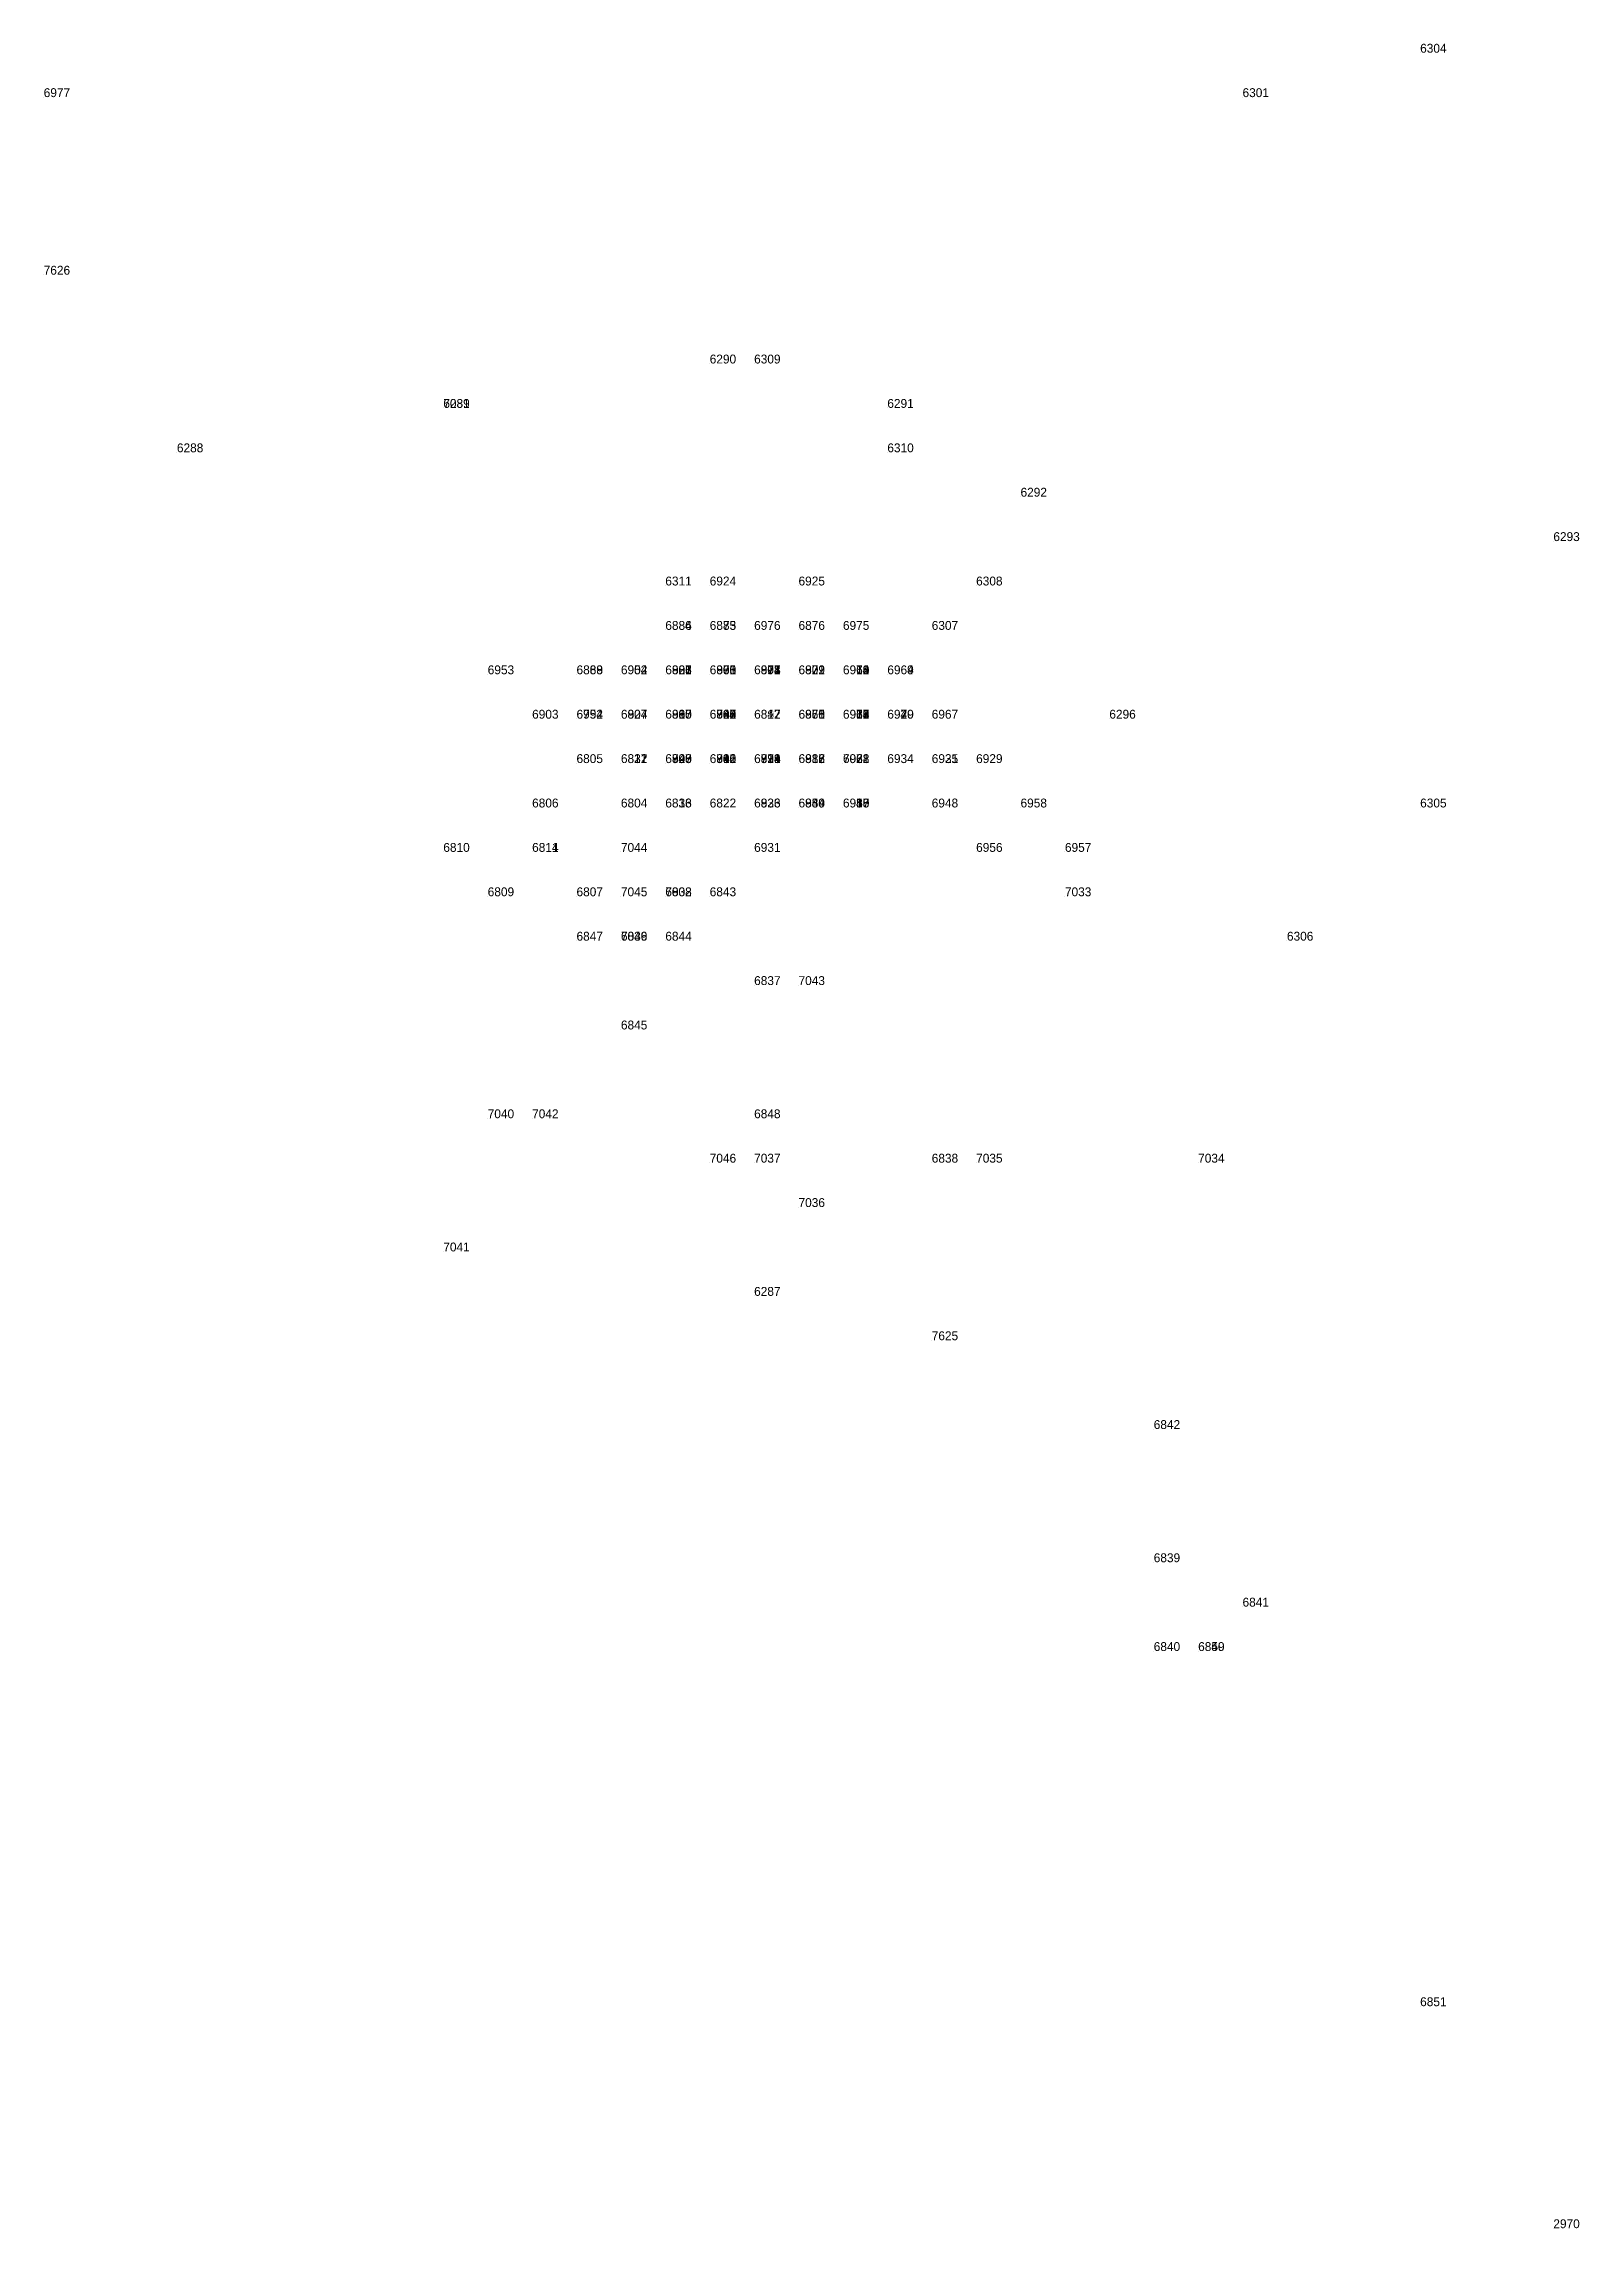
# Model space of a CAD drawing. Extents: x 535182 to 560328, y 1820963 to 1852759.
# Drawn here: x 543341 to 543375.58, y 1835209 to 1835258.2 of the extents above; entities that cross this region are included whole.
import ezdxf

# ---------------------------------------------------------------- set-up
doc = ezdxf.new("R2010")
doc.units = 0
doc.layers.add('Level 12', color=7, linetype='Continuous')
doc.layers.add('Level 7', color=7, linetype='Continuous')

msp = doc.modelspace()

# ---------------------------------------------------------------- texts
at = {"layer": 'Level 12'}
for s, p in [('6304', (543372, 1835258)), ('6977', (543341, 1835257)), ('6301', (543368, 1835257)), ('7626', (543341, 1835253)), ('6290', (543356, 1835251)), ('6309', (543357, 1835251)), ('6289', (543350, 1835250)), ('7031', (543350, 1835250)), ('6291', (543360, 1835250)), ('6288', (543344, 1835249)), ('6310', (543360, 1835249)), ('6292', (543363, 1835248)), ('6293', (543375, 1835247)), ('6311', (543355, 1835246)), ('6924', (543356, 1835246)), ('6925', (543358, 1835246)), ('6308', (543362, 1835246)), ('6884', (543355, 1835245)), ('6886', (543355, 1835245)), ('6873', (543356, 1835245)), ('6885', (543356, 1835245)), ('6976', (543357, 1835245)), ('6876', (543358, 1835245)), ('6975', (543359, 1835245)), ('6307', (543361, 1835245)), ('6953', (543351, 1835244)), ('6869', (543353, 1835244)), ('6888', (543353, 1835244)), ('6889', (543353, 1835244)), ('6902', (543354, 1835244)), ('6954', (543354, 1835244)), ('6801', (543355, 1835244)), ('6887', (543355, 1835244)), ('6905', (543355, 1835244)), ('6906', (543355, 1835244)), ('6923', (543355, 1835244)), ('6870', (543356, 1835244)), ('6875', (543356, 1835244)), ('6891', (543356, 1835244)), ('6896', (543356, 1835244)), ('6900', (543356, 1835244)), ('6963', (543356, 1835244)), ('6874', (543357, 1835244)), ('6877', (543357, 1835244)), ('6892', (543357, 1835244)), ('6901', (543357, 1835244)), ('6908', (543357, 1835244)), ('6915', (543357, 1835244)), ('6926', (543357, 1835244)), ('6871', (543358, 1835244)), ('6872', (543358, 1835244)), ('6909', (543358, 1835244)), ('6922', (543358, 1835244)), ('6910', (543359, 1835244)), ('6911', (543359, 1835244)), ('6912', (543359, 1835244)), ('6968', (543359, 1835244)), ('6974', (543359, 1835244)), ('6964', (543360, 1835244)), ('6969', (543360, 1835244)), ('6903', (543352, 1835243)), ('6794', (543353, 1835243)), ('6952', (543353, 1835243)), ('6827', (543354, 1835243)), ('6904', (543354, 1835243)), ('6815', (543355, 1835243)), ('6880', (543355, 1835243)), ('6890', (543355, 1835243)), ('6897', (543355, 1835243)), ('6960', (543355, 1835243)), ('6798', (543356, 1835243)), ('6820', (543356, 1835243)), ('6826', (543356, 1835243)), ('6883', (543356, 1835243)), ('6893', (543356, 1835243)), ('6894', (543356, 1835243)), ('6898', (543356, 1835243)), ('6907', (543356, 1835243)), ('6943', (543356, 1835243)), ('6962', (543356, 1835243)), ('6812', (543357, 1835243)), ('6819', (543357, 1835243)), ('6899', (543357, 1835243)), ('6927', (543357, 1835243)), ('6942', (543357, 1835243)), ('6878', (543358, 1835243)), ('6950', (543358, 1835243)), ('6951', (543358, 1835243)), ('6965', (543358, 1835243)), ('6913', (543359, 1835243)), ('6914', (543359, 1835243)), ('6919', (543359, 1835243)), ('6937', (543359, 1835243)), ('6966', (543359, 1835243)), ('6971', (543359, 1835243)), ('6972', (543359, 1835243)), ('6920', (543360, 1835243)), ('6949', (543360, 1835243)), ('6970', (543360, 1835243)), ('6967', (543361, 1835243)), ('6296', (543365, 1835243)), ('6805', (543353, 1835242)), ('6817', (543354, 1835242)), ('6821', (543354, 1835242)), ('6832', (543354, 1835242)), ('6795', (543355, 1835242)), ('6797', (543355, 1835242)), ('6803', (543355, 1835242)), ('6825', (543355, 1835242)), ('6828', (543355, 1835242)), ('6940', (543355, 1835242)), ('6796', (543356, 1835242)), ('6800', (543356, 1835242)), ('6802', (543356, 1835242)), ('6831', (543356, 1835242)), ('6881', (543356, 1835242)), ('6895', (543356, 1835242)), ('6916', (543356, 1835242)), ('6946', (543356, 1835242)), ('6799', (543357, 1835242)), ('6818', (543357, 1835242)), ('6824', (543357, 1835242)), ('6829', (543357, 1835242)), ('6834', (543357, 1835242)), ('6835', (543357, 1835242)), ('6879', (543357, 1835242)), ('6939', (543357, 1835242)), ('6941', (543357, 1835242)), ('6945', (543357, 1835242)), ('6882', (543358, 1835242)), ('6917', (543358, 1835242)), ('6936', (543358, 1835242)), ('6938', (543358, 1835242)), ('6928', (543359, 1835242)), ('6961', (543359, 1835242)), ('6973', (543359, 1835242)), ('7032', (543359, 1835242)), ('6934', (543360, 1835242)), ('6921', (543361, 1835242)), ('6935', (543361, 1835242)), ('6929', (543362, 1835242)), ('6806', (543352, 1835241)), ('6804', (543354, 1835241)), ('6813', (543355, 1835241)), ('6816', (543355, 1835241)), ('6833', (543355, 1835241)), ('6822', (543356, 1835241)), ('6823', (543357, 1835241)), ('6836', (543357, 1835241)), ('6933', (543357, 1835241)), ('6830', (543358, 1835241)), ('6944', (543358, 1835241)), ('6959', (543358, 1835241)), ('6918', (543359, 1835241)), ('6930', (543359, 1835241)), ('6947', (543359, 1835241)), ('6955', (543359, 1835241)), ('6948', (543361, 1835241)), ('6958', (543363, 1835241)), ('6305', (543372, 1835241)), ('6810', (543350, 1835240)), ('6811', (543352, 1835240)), ('6814', (543352, 1835240)), ('7044', (543354, 1835240)), ('6931', (543357, 1835240)), ('6956', (543362, 1835240)), ('6957', (543364, 1835240)), ('6809', (543351, 1835239)), ('6807', (543353, 1835239)), ('7045', (543354, 1835239)), ('6808', (543355, 1835239)), ('6932', (543355, 1835239)), ('7038', (543355, 1835239)), ('6843', (543356, 1835239)), ('7033', (543364, 1835239)), ('6847', (543353, 1835238)), ('6846', (543354, 1835238)), ('7039', (543354, 1835238)), ('6844', (543355, 1835238)), ('6306', (543369, 1835238)), ('6837', (543357, 1835237)), ('7043', (543358, 1835237)), ('6845', (543354, 1835236)), ('7040', (543351, 1835234)), ('7042', (543352, 1835234)), ('6848', (543357, 1835234)), ('7046', (543356, 1835233)), ('7037', (543357, 1835233)), ('6838', (543361, 1835233)), ('7035', (543362, 1835233)), ('7034', (543367, 1835233)), ('7036', (543358, 1835232)), ('7041', (543350, 1835231)), ('6287', (543357, 1835230)), ('7625', (543361, 1835229)), ('6842', (543366, 1835227)), ('6839', (543366, 1835224)), ('6841', (543368, 1835223)), ('6840', (543366, 1835222)), ('6849', (543367, 1835222)), ('6850', (543367, 1835222)), ('6851', (543372, 1835214)), ('2970', (543375, 1835209))]:
    msp.add_text(s, height=0.2, dxfattribs=at).set_placement(p)

# ---------------------------------------------------------------- linework, layer by layer
at = {"layer": 'Level 7'}
for p, q in [((543372, 1835258), (543372, 1835258)), ((543341, 1835257), (543341, 1835257)), ((543368, 1835257), (543368, 1835257)), ((543341, 1835253), (543341, 1835253)), ((543356, 1835251), (543356, 1835251)), ((543357, 1835251), (543357, 1835251)), ((543350, 1835250), (543350, 1835250)), ((543350, 1835250), (543350, 1835250)), ((543360, 1835250), (543360, 1835250)), ((543344, 1835249), (543344, 1835249)), ((543360, 1835249), (543360, 1835249)), ((543363, 1835248), (543363, 1835248)), ((543375, 1835247), (543375, 1835247)), ((543355, 1835246), (543355, 1835246)), ((543356, 1835246), (543356, 1835246)), ((543358, 1835246), (543358, 1835246)), ((543362, 1835246), (543362, 1835246)), ((543355, 1835245), (543355, 1835245)), ((543355, 1835245), (543355, 1835245)), ((543356, 1835245), (543356, 1835245)), ((543356, 1835245), (543356, 1835245)), ((543357, 1835245), (543357, 1835245)), ((543358, 1835245), (543358, 1835245)), ((543359, 1835245), (543359, 1835245)), ((543361, 1835245), (543361, 1835245)), ((543351, 1835244), (543351, 1835244)), ((543353, 1835244), (543353, 1835244)), ((543353, 1835244), (543353, 1835244)), ((543353, 1835244), (543353, 1835244)), ((543354, 1835244), (543354, 1835244)), ((543354, 1835244), (543354, 1835244)), ((543355, 1835244), (543355, 1835244)), ((543355, 1835244), (543355, 1835244)), ((543355, 1835244), (543355, 1835244)), ((543355, 1835244), (543355, 1835244)), ((543355, 1835244), (543355, 1835244)), ((543356, 1835244), (543356, 1835244)), ((543356, 1835244), (543356, 1835244)), ((543356, 1835244), (543356, 1835244)), ((543356, 1835244), (543356, 1835244)), ((543356, 1835244), (543356, 1835244)), ((543356, 1835244), (543356, 1835244)), ((543357, 1835244), (543357, 1835244)), ((543357, 1835244), (543357, 1835244)), ((543357, 1835244), (543357, 1835244)), ((543357, 1835244), (543357, 1835244)), ((543357, 1835244), (543357, 1835244)), ((543357, 1835244), (543357, 1835244)), ((543357, 1835244), (543357, 1835244)), ((543358, 1835244), (543358, 1835244)), ((543358, 1835244), (543358, 1835244)), ((543358, 1835244), (543358, 1835244)), ((543358, 1835244), (543358, 1835244)), ((543359, 1835244), (543359, 1835244)), ((543359, 1835244), (543359, 1835244)), ((543359, 1835244), (543359, 1835244)), ((543359, 1835244), (543359, 1835244)), ((543359, 1835244), (543359, 1835244)), ((543360, 1835244), (543360, 1835244)), ((543360, 1835244), (543360, 1835244)), ((543352, 1835243), (543352, 1835243)), ((543353, 1835243), (543353, 1835243)), ((543353, 1835243), (543353, 1835243)), ((543354, 1835243), (543354, 1835243)), ((543354, 1835243), (543354, 1835243)), ((543355, 1835243), (543355, 1835243)), ((543355, 1835243), (543355, 1835243)), ((543355, 1835243), (543355, 1835243)), ((543355, 1835243), (543355, 1835243)), ((543355, 1835243), (543355, 1835243)), ((543356, 1835243), (543356, 1835243)), ((543356, 1835243), (543356, 1835243)), ((543356, 1835243), (543356, 1835243)), ((543356, 1835243), (543356, 1835243)), ((543356, 1835243), (543356, 1835243)), ((543356, 1835243), (543356, 1835243)), ((543356, 1835243), (543356, 1835243)), ((543356, 1835243), (543356, 1835243)), ((543356, 1835243), (543356, 1835243)), ((543356, 1835243), (543356, 1835243)), ((543357, 1835243), (543357, 1835243)), ((543357, 1835243), (543357, 1835243)), ((543357, 1835243), (543357, 1835243)), ((543357, 1835243), (543357, 1835243)), ((543357, 1835243), (543357, 1835243)), ((543358, 1835243), (543358, 1835243)), ((543358, 1835243), (543358, 1835243)), ((543358, 1835243), (543358, 1835243)), ((543358, 1835243), (543358, 1835243)), ((543359, 1835243), (543359, 1835243)), ((543359, 1835243), (543359, 1835243)), ((543359, 1835243), (543359, 1835243)), ((543359, 1835243), (543359, 1835243)), ((543359, 1835243), (543359, 1835243)), ((543359, 1835243), (543359, 1835243)), ((543359, 1835243), (543359, 1835243)), ((543360, 1835243), (543360, 1835243)), ((543360, 1835243), (543360, 1835243)), ((543360, 1835243), (543360, 1835243)), ((543361, 1835243), (543361, 1835243)), ((543365, 1835243), (543365, 1835243)), ((543353, 1835242), (543353, 1835242)), ((543354, 1835242), (543354, 1835242)), ((543354, 1835242), (543354, 1835242)), ((543354, 1835242), (543354, 1835242)), ((543355, 1835242), (543355, 1835242)), ((543355, 1835242), (543355, 1835242)), ((543355, 1835242), (543355, 1835242)), ((543355, 1835242), (543355, 1835242)), ((543355, 1835242), (543355, 1835242)), ((543355, 1835242), (543355, 1835242)), ((543356, 1835242), (543356, 1835242)), ((543356, 1835242), (543356, 1835242)), ((543356, 1835242), (543356, 1835242)), ((543356, 1835242), (543356, 1835242)), ((543356, 1835242), (543356, 1835242)), ((543356, 1835242), (543356, 1835242)), ((543356, 1835242), (543356, 1835242)), ((543356, 1835242), (543356, 1835242)), ((543357, 1835242), (543357, 1835242)), ((543357, 1835242), (543357, 1835242)), ((543357, 1835242), (543357, 1835242)), ((543357, 1835242), (543357, 1835242)), ((543357, 1835242), (543357, 1835242)), ((543357, 1835242), (543357, 1835242)), ((543357, 1835242), (543357, 1835242)), ((543357, 1835242), (543357, 1835242)), ((543357, 1835242), (543357, 1835242)), ((543357, 1835242), (543357, 1835242)), ((543358, 1835242), (543358, 1835242)), ((543358, 1835242), (543358, 1835242)), ((543358, 1835242), (543358, 1835242)), ((543358, 1835242), (543358, 1835242)), ((543359, 1835242), (543359, 1835242)), ((543359, 1835242), (543359, 1835242)), ((543359, 1835242), (543359, 1835242)), ((543359, 1835242), (543359, 1835242)), ((543360, 1835242), (543360, 1835242)), ((543361, 1835242), (543361, 1835242)), ((543361, 1835242), (543361, 1835242)), ((543362, 1835242), (543362, 1835242)), ((543352, 1835241), (543352, 1835241)), ((543354, 1835241), (543354, 1835241)), ((543355, 1835241), (543355, 1835241)), ((543355, 1835241), (543355, 1835241)), ((543355, 1835241), (543355, 1835241)), ((543356, 1835241), (543356, 1835241)), ((543357, 1835241), (543357, 1835241)), ((543357, 1835241), (543357, 1835241)), ((543357, 1835241), (543357, 1835241)), ((543358, 1835241), (543358, 1835241)), ((543358, 1835241), (543358, 1835241)), ((543358, 1835241), (543358, 1835241)), ((543359, 1835241), (543359, 1835241)), ((543359, 1835241), (543359, 1835241)), ((543359, 1835241), (543359, 1835241)), ((543359, 1835241), (543359, 1835241)), ((543361, 1835241), (543361, 1835241)), ((543363, 1835241), (543363, 1835241)), ((543372, 1835241), (543372, 1835241)), ((543350, 1835240), (543350, 1835240)), ((543352, 1835240), (543352, 1835240)), ((543352, 1835240), (543352, 1835240)), ((543354, 1835240), (543354, 1835240)), ((543357, 1835240), (543357, 1835240)), ((543362, 1835240), (543362, 1835240)), ((543364, 1835240), (543364, 1835240)), ((543351, 1835239), (543351, 1835239)), ((543353, 1835239), (543353, 1835239)), ((543354, 1835239), (543354, 1835239)), ((543355, 1835239), (543355, 1835239)), ((543355, 1835239), (543355, 1835239)), ((543355, 1835239), (543355, 1835239)), ((543356, 1835239), (543356, 1835239)), ((543364, 1835239), (543364, 1835239)), ((543353, 1835238), (543353, 1835238)), ((543354, 1835238), (543354, 1835238)), ((543354, 1835238), (543354, 1835238)), ((543355, 1835238), (543355, 1835238)), ((543369, 1835238), (543369, 1835238)), ((543357, 1835237), (543357, 1835237)), ((543358, 1835237), (543358, 1835237)), ((543354, 1835236), (543354, 1835236)), ((543351, 1835234), (543351, 1835234)), ((543352, 1835234), (543352, 1835234)), ((543357, 1835234), (543357, 1835234)), ((543356, 1835233), (543356, 1835233)), ((543357, 1835233), (543357, 1835233)), ((543361, 1835233), (543361, 1835233)), ((543362, 1835233), (543362, 1835233)), ((543367, 1835233), (543367, 1835233)), ((543358, 1835232), (543358, 1835232)), ((543350, 1835231), (543350, 1835231)), ((543357, 1835230), (543357, 1835230)), ((543361, 1835229), (543361, 1835229)), ((543366, 1835227), (543366, 1835227)), ((543366, 1835224), (543366, 1835224)), ((543368, 1835223), (543368, 1835223)), ((543366, 1835222), (543366, 1835222)), ((543367, 1835222), (543367, 1835222)), ((543367, 1835222), (543367, 1835222)), ((543372, 1835214), (543372, 1835214)), ((543375, 1835209), (543375, 1835209))]:
    msp.add_line(p, q, dxfattribs=at)

msp.set_redraw_order([(e.dxf.handle, doc.entitydb.next_handle()) for e in msp.query("TEXT MTEXT ATTDEF DIMENSION ARC_DIMENSION")])  # texts and dimensions are drawn at this point

doc.saveas('drawing.dxf')
